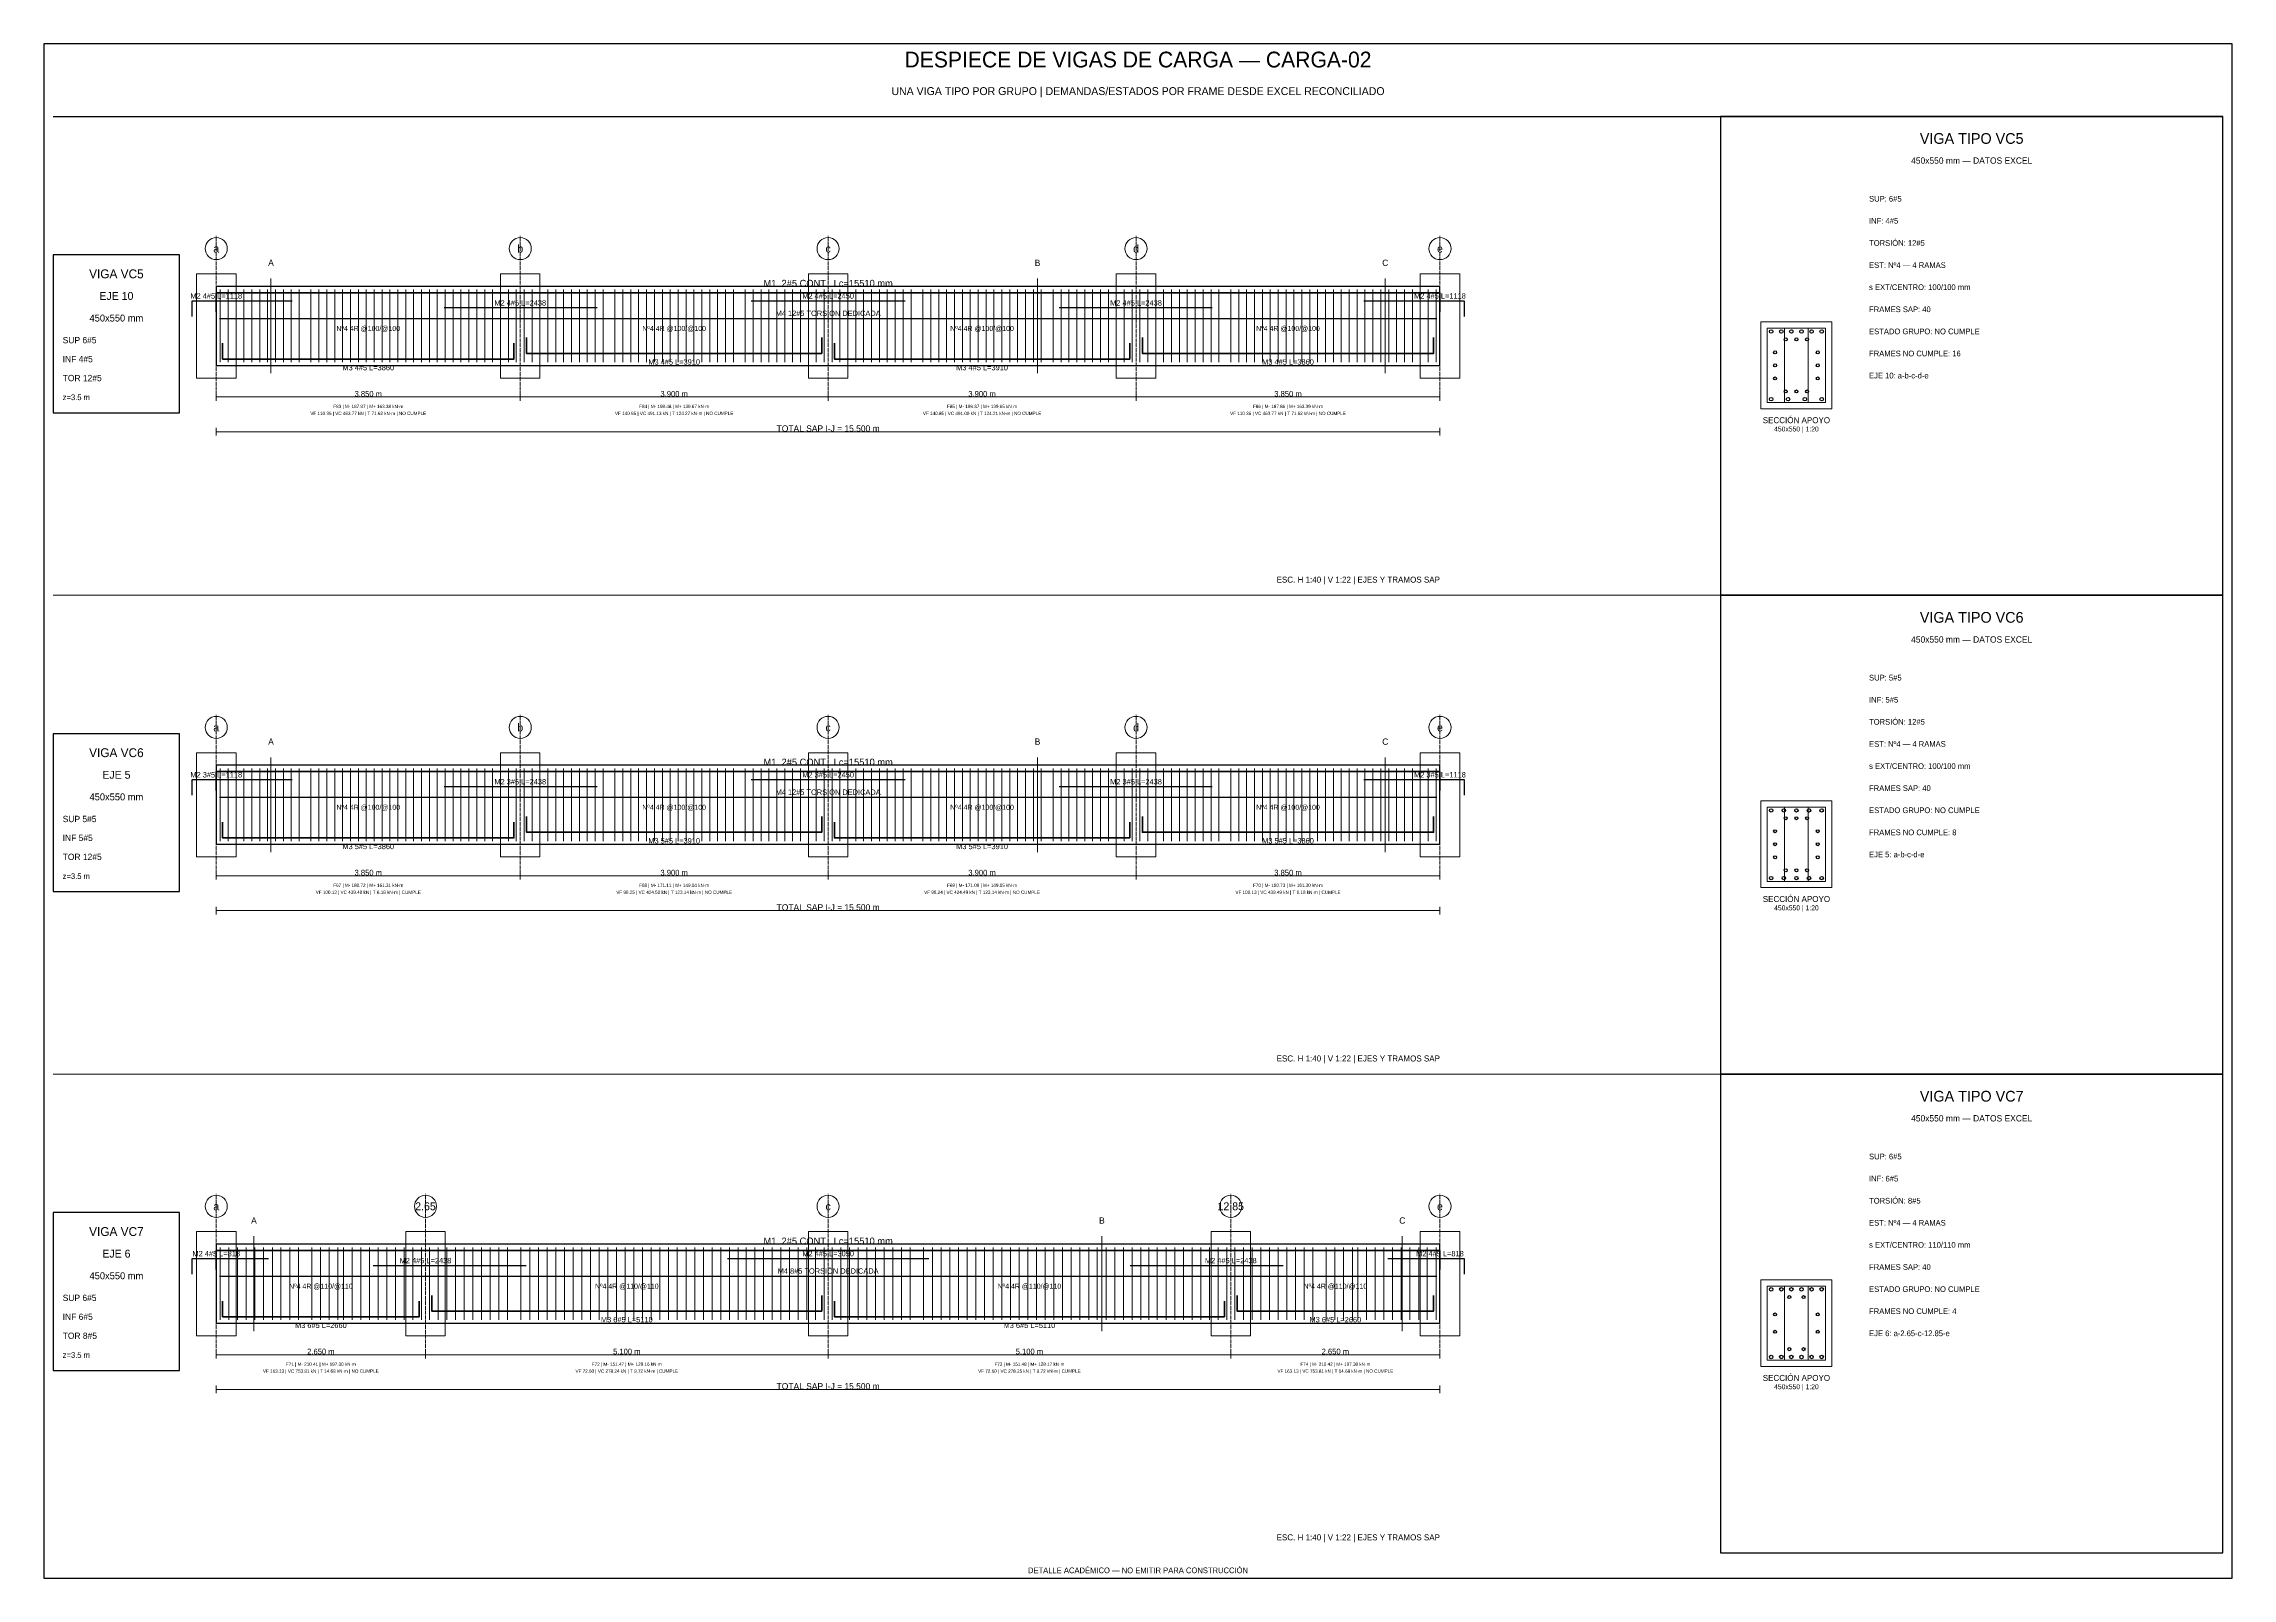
# Paper-space layout 'CARGA_02' of a CAD drawing. Header units: millimetres. Extents: x 7 to 700, y 7 to 493.
import ezdxf
from ezdxf.enums import TextEntityAlignment as Align

# ---------------------------------------------------------------- set-up
doc = ezdxf.new("R2010")
doc.units = ezdxf.units.MM
doc.linetypes.add('DASHED', pattern=[1.524, 1.27, -0.254])
for name, color, linetype in [('ACERO_INF', 1, 'Continuous'), ('ACERO_SUP_APOYO', 5, 'Continuous'), ('ACERO_SUP_CONT', 4, 'Continuous'), ('ACERO_TORSION', 30, 'Continuous'), ('APOYOS', 9, 'Continuous'), ('CONTORNO', 7, 'Continuous'), ('CORTE', 6, 'Continuous'), ('COTAS', 3, 'Continuous'), ('EJES', 1, 'Continuous'), ('ESTRIBOS', 8, 'Continuous'), ('MARCO', 7, 'Continuous'), ('TEXTO', 7, 'Continuous')]:
    doc.layers.add(name, color=color, linetype=linetype)

psp = doc.layouts.new('CARGA_02')

# ---------------------------------------------------------------- linework, layer by layer
at = {"layer": 'ACERO_INF', "color": 1, "lineweight": 35}
for points in [[(63.62, 398.13), (63.62, 393.13), (155.88, 393.13), (155.88, 398.13)], [(159.88, 399.93), (159.88, 394.93), (253.38, 394.93), (253.38, 399.93)], [(257.38, 398.13), (257.38, 393.13), (350.88, 393.13), (350.88, 398.13)], [(354.88, 399.93), (354.88, 394.93), (447.12, 394.93), (447.12, 399.93)], [(63.62, 246.47), (63.62, 241.47), (155.88, 241.47), (155.88, 246.47)], [(159.88, 248.27), (159.88, 243.27), (253.38, 243.27), (253.38, 248.27)], [(257.38, 246.47), (257.38, 241.47), (350.88, 241.47), (350.88, 246.47)], [(354.88, 248.27), (354.88, 243.27), (447.12, 243.27), (447.12, 248.27)], [(63.62, 94.8), (63.62, 89.8), (125.88, 89.8), (125.88, 94.8)], [(129.88, 96.6), (129.88, 91.6), (253.38, 91.6), (253.38, 96.6)], [(257.38, 94.8), (257.38, 89.8), (380.88, 89.8), (380.88, 94.8)], [(384.88, 96.6), (384.88, 91.6), (447.12, 91.6), (447.12, 96.6)]]:
    psp.add_lwpolyline(points, dxfattribs=at)
at = {"layer": 'ACERO_INF', "color": 1}
for centre in [(554, 380.42), (559.33, 380.42), (564.67, 380.42), (570, 380.42), (554, 228.75), (558, 228.75), (562, 228.75), (566, 228.75), (570, 228.75), (554, 77.08), (557.2, 77.08), (560.4, 77.08), (563.6, 77.08), (566.8, 77.08), (570, 77.08)]:
    psp.add_circle(centre, 0.55, dxfattribs=at)
at = {"layer": 'ACERO_SUP_APOYO', "color": 5, "lineweight": 30}
for points in [[(54, 406.63), (54, 411.63), (85.69, 411.63)], [(133.81, 409.43), (182.25, 409.43)], [(231, 411.63), (279.75, 411.63)], [(328.5, 409.43), (376.94, 409.43)], [(425.06, 411.63), (456.75, 411.63), (456.75, 406.63)], [(54, 254.97), (54, 259.97), (85.69, 259.97)], [(133.81, 257.77), (182.25, 257.77)], [(231, 259.97), (279.75, 259.97)], [(328.5, 257.77), (376.94, 257.77)], [(425.06, 259.97), (456.75, 259.97), (456.75, 254.97)], [(54, 103.3), (54, 108.3), (78.19, 108.3)], [(111.31, 106.1), (159.75, 106.1)], [(223.5, 108.3), (287.25, 108.3)], [(351, 106.1), (399.44, 106.1)], [(432.56, 108.3), (456.75, 108.3), (456.75, 103.3)]]:
    psp.add_lwpolyline(points, dxfattribs=at)
at = {"layer": 'ACERO_SUP_CONT', "color": 4, "lineweight": 35}
for points in [[(61.62, 408.13), (61.62, 414.13), (449.12, 414.13), (449.12, 408.13)], [(61.62, 256.47), (61.62, 262.47), (449.12, 262.47), (449.12, 256.47)], [(61.62, 104.8), (61.62, 110.8), (449.12, 110.8), (449.12, 104.8)]]:
    psp.add_lwpolyline(points, dxfattribs=at)
at = {"layer": 'ACERO_SUP_CONT', "color": 4}
for centre in [(554, 401.85), (557.2, 401.85), (560.4, 401.85), (563.6, 401.85), (566.8, 401.85), (570, 401.85), (554, 250.18), (558, 250.18), (562, 250.18), (566, 250.18), (570, 250.18), (554, 98.52), (557.2, 98.52), (560.4, 98.52), (563.6, 98.52), (566.8, 98.52), (570, 98.52)]:
    psp.add_circle(centre, 0.55, dxfattribs=at)
at = {"layer": 'ACERO_TORSION', "color": 30, "lineweight": 30}
for points in [[(62.62, 406.03), (448.12, 406.03)], [(62.62, 254.37), (448.12, 254.37)], [(62.62, 102.7), (448.12, 102.7)]]:
    psp.add_lwpolyline(points, dxfattribs=at)
at = {"layer": 'ACERO_TORSION', "color": 30}
for centre in [(555.25, 395.26), (558.62, 399.38), (562, 399.38), (565.38, 399.38), (568.75, 395.26), (555.25, 391.13), (568.75, 391.13), (555.25, 387.01), (558.62, 382.88), (562, 382.88), (565.38, 382.88), (568.75, 387.01), (555.25, 243.59), (558.62, 247.72), (562, 247.72), (565.38, 247.72), (568.75, 243.59), (555.25, 239.47), (555.25, 235.34), (568.75, 239.47), (568.75, 235.34), (558.62, 231.22), (562, 231.22), (565.38, 231.22), (555.25, 90.55), (559.75, 96.05), (564.25, 96.05), (568.75, 90.55), (555.25, 85.05), (568.75, 85.05), (559.75, 79.55), (564.25, 79.55)]:
    psp.add_circle(centre, 0.48, dxfattribs=at)
at = {"layer": 'APOYOS', "color": 9, "lineweight": 15}
for points in [[(55.38, 387.13), (67.88, 387.13), (67.88, 420.13), (55.38, 420.13)], [(151.62, 387.13), (164.12, 387.13), (164.12, 420.13), (151.62, 420.13)], [(249.12, 387.13), (261.62, 387.13), (261.62, 420.13), (249.12, 420.13)], [(346.62, 387.13), (359.12, 387.13), (359.12, 420.13), (346.62, 420.13)], [(442.88, 387.13), (455.38, 387.13), (455.38, 420.13), (442.88, 420.13)], [(55.38, 235.47), (67.88, 235.47), (67.88, 268.47), (55.38, 268.47)], [(151.62, 235.47), (164.12, 235.47), (164.12, 268.47), (151.62, 268.47)], [(249.12, 235.47), (261.62, 235.47), (261.62, 268.47), (249.12, 268.47)], [(346.62, 235.47), (359.12, 235.47), (359.12, 268.47), (346.62, 268.47)], [(442.88, 235.47), (455.38, 235.47), (455.38, 268.47), (442.88, 268.47)], [(55.38, 83.8), (67.88, 83.8), (67.88, 116.8), (55.38, 116.8)], [(121.62, 83.8), (134.12, 83.8), (134.12, 116.8), (121.62, 116.8)], [(249.12, 83.8), (261.62, 83.8), (261.62, 116.8), (249.12, 116.8)], [(376.62, 83.8), (389.12, 83.8), (389.12, 116.8), (376.62, 116.8)], [(442.88, 83.8), (455.38, 83.8), (455.38, 116.8), (442.88, 116.8)]]:
    psp.add_lwpolyline(points, close=True, dxfattribs=at)
at = {"layer": 'CONTORNO', "color": 7, "lineweight": 25}
for points in [[(61.62, 391.13), (449.12, 391.13), (449.12, 416.13), (61.62, 416.13)], [(61.62, 239.47), (449.12, 239.47), (449.12, 264.47), (61.62, 264.47)], [(61.62, 87.8), (449.12, 87.8), (449.12, 112.8), (61.62, 112.8)]]:
    psp.add_lwpolyline(points, close=True, dxfattribs=at)
at = {"layer": 'CONTORNO', "color": 7, "lineweight": 20}
for points in [[(550.75, 377.38), (573.25, 377.38), (573.25, 404.88), (550.75, 404.88)], [(550.75, 225.72), (573.25, 225.72), (573.25, 253.22), (550.75, 253.22)], [(550.75, 74.05), (573.25, 74.05), (573.25, 101.55), (550.75, 101.55)]]:
    psp.add_lwpolyline(points, close=True, dxfattribs=at)
at = {"layer": 'CORTE', "color": 6, "lineweight": 13}
for p, q in [((78.95, 388.63), (78.95, 418.63)), ((321.68, 388.63), (321.68, 418.63)), ((431.8, 388.63), (431.8, 418.63)), ((78.95, 236.97), (78.95, 266.97)), ((321.68, 236.97), (321.68, 266.97)), ((431.8, 236.97), (431.8, 266.97)), ((73.55, 85.3), (73.55, 115.3)), ((342.07, 85.3), (342.07, 115.3)), ((437.2, 85.3), (437.2, 115.3))]:
    psp.add_line(p, q, dxfattribs=at)
at = {"layer": 'COTAS', "color": 3, "lineweight": 13}
for p, q in [((61.62, 379.93), (61.62, 382.33)), ((157.88, 379.93), (157.88, 382.33)), ((157.88, 379.93), (157.88, 382.33)), ((255.38, 379.93), (255.38, 382.33)), ((255.38, 379.93), (255.38, 382.33)), ((352.88, 379.93), (352.88, 382.33)), ((352.88, 379.93), (352.88, 382.33)), ((449.12, 379.93), (449.12, 382.33)), ((61.62, 381.13), (157.88, 381.13)), ((157.88, 381.13), (255.38, 381.13)), ((255.38, 381.13), (352.88, 381.13)), ((352.88, 381.13), (449.12, 381.13)), ((61.62, 368.93), (61.62, 371.33)), ((61.62, 370.13), (449.12, 370.13)), ((449.12, 368.93), (449.12, 371.33)), ((61.62, 228.27), (61.62, 230.67)), ((61.62, 229.47), (157.88, 229.47)), ((157.88, 228.27), (157.88, 230.67)), ((157.88, 228.27), (157.88, 230.67)), ((157.88, 229.47), (255.38, 229.47)), ((255.38, 228.27), (255.38, 230.67)), ((255.38, 228.27), (255.38, 230.67)), ((255.38, 229.47), (352.88, 229.47)), ((352.88, 228.27), (352.88, 230.67)), ((352.88, 228.27), (352.88, 230.67)), ((352.88, 229.47), (449.12, 229.47)), ((449.12, 228.27), (449.12, 230.67)), ((61.62, 217.27), (61.62, 219.67)), ((61.62, 218.47), (449.12, 218.47)), ((449.12, 217.27), (449.12, 219.67)), ((61.62, 76.6), (61.62, 79)), ((61.62, 77.8), (127.88, 77.8)), ((127.88, 76.6), (127.88, 79)), ((127.88, 76.6), (127.88, 79)), ((127.88, 77.8), (255.38, 77.8)), ((255.38, 76.6), (255.38, 79)), ((255.38, 76.6), (255.38, 79)), ((255.38, 77.8), (382.88, 77.8)), ((382.88, 76.6), (382.88, 79)), ((382.88, 76.6), (382.88, 79)), ((382.88, 77.8), (449.12, 77.8)), ((449.12, 76.6), (449.12, 79)), ((61.62, 65.6), (61.62, 68)), ((61.62, 66.8), (449.12, 66.8)), ((449.12, 65.6), (449.12, 68))]:
    psp.add_line(p, q, dxfattribs=at)
at = {"layer": 'EJES', "color": 1, "linetype": 'DASHED', "lineweight": 9}
for p, q in [((61.62, 380.13), (61.62, 432.13)), ((157.88, 380.13), (157.88, 432.13)), ((255.38, 380.13), (255.38, 432.13)), ((352.88, 380.13), (352.88, 432.13)), ((449.12, 380.13), (449.12, 432.13)), ((61.62, 228.47), (61.62, 280.47)), ((157.88, 228.47), (157.88, 280.47)), ((255.38, 228.47), (255.38, 280.47)), ((352.88, 228.47), (352.88, 280.47)), ((449.12, 228.47), (449.12, 280.47)), ((61.62, 76.8), (61.62, 128.8)), ((127.88, 76.8), (127.88, 128.8)), ((255.38, 76.8), (255.38, 128.8)), ((382.88, 76.8), (382.88, 128.8)), ((449.12, 76.8), (449.12, 128.8))]:
    psp.add_line(p, q, dxfattribs=at)
at = {"layer": 'EJES', "color": 1, "lineweight": 18}
for centre in [(61.62, 428.13), (157.88, 428.13), (255.38, 428.13), (352.88, 428.13), (449.12, 428.13), (61.62, 276.47), (157.88, 276.47), (255.38, 276.47), (352.88, 276.47), (449.12, 276.47), (61.62, 124.8), (127.88, 124.8), (255.38, 124.8), (382.88, 124.8), (449.12, 124.8)]:
    psp.add_circle(centre, 3.5, dxfattribs=at)
at = {"layer": 'ESTRIBOS', "color": 8, "lineweight": 9}
for p, q in [((62.88, 392.13), (62.88, 415.13)), ((65.38, 392.13), (65.38, 415.13)), ((67.88, 392.13), (67.88, 415.13)), ((70.38, 392.13), (70.38, 415.13)), ((72.88, 392.13), (72.88, 415.13)), ((75.38, 392.13), (75.38, 415.13)), ((77.88, 392.13), (77.88, 415.13)), ((80.38, 392.13), (80.38, 415.13)), ((82.88, 392.13), (82.88, 415.13)), ((85.38, 392.13), (85.38, 415.13)), ((87.88, 392.13), (87.88, 415.13)), ((91.62, 392.13), (91.62, 415.13)), ((94.12, 392.13), (94.12, 415.13)), ((96.62, 392.13), (96.62, 415.13)), ((99.12, 392.13), (99.12, 415.13)), ((101.62, 392.13), (101.62, 415.13)), ((104.12, 392.13), (104.12, 415.13)), ((106.62, 392.13), (106.62, 415.13)), ((109.12, 392.13), (109.12, 415.13)), ((111.62, 392.13), (111.62, 415.13)), ((114.12, 392.13), (114.12, 415.13)), ((116.62, 392.13), (116.62, 415.13)), ((119.12, 392.13), (119.12, 415.13)), ((121.62, 392.13), (121.62, 415.13)), ((124.12, 392.13), (124.12, 415.13)), ((126.62, 392.13), (126.62, 415.13)), ((129.12, 392.13), (129.12, 415.13)), ((131.62, 392.13), (131.62, 415.13)), ((134.12, 392.13), (134.12, 415.13)), ((136.62, 392.13), (136.62, 415.13)), ((139.12, 392.13), (139.12, 415.13)), ((141.62, 392.13), (141.62, 415.13)), ((144.12, 392.13), (144.12, 415.13)), ((146.62, 392.13), (146.62, 415.13)), ((149.12, 392.13), (149.12, 415.13)), ((151.62, 392.13), (151.62, 415.13)), ((154.12, 392.13), (154.12, 415.13)), ((156.62, 392.13), (156.62, 415.13)), ((159.12, 392.13), (159.12, 415.13)), ((161.62, 392.13), (161.62, 415.13)), ((164.12, 392.13), (164.12, 415.13)), ((166.62, 392.13), (166.62, 415.13)), ((169.12, 392.13), (169.12, 415.13)), ((171.62, 392.13), (171.62, 415.13)), ((174.12, 392.13), (174.12, 415.13)), ((176.62, 392.13), (176.62, 415.13)), ((179.12, 392.13), (179.12, 415.13)), ((181.62, 392.13), (181.62, 415.13)), ((184.12, 392.13), (184.12, 415.13)), ((187.88, 392.13), (187.88, 415.13)), ((190.38, 392.13), (190.38, 415.13)), ((192.88, 392.13), (192.88, 415.13)), ((195.38, 392.13), (195.38, 415.13)), ((197.88, 392.13), (197.88, 415.13)), ((200.38, 392.13), (200.38, 415.13)), ((202.88, 392.13), (202.88, 415.13)), ((205.38, 392.13), (205.38, 415.13)), ((207.88, 392.13), (207.88, 415.13)), ((210.38, 392.13), (210.38, 415.13)), ((212.88, 392.13), (212.88, 415.13)), ((215.38, 392.13), (215.38, 415.13)), ((217.88, 392.13), (217.88, 415.13)), ((220.38, 392.13), (220.38, 415.13)), ((222.88, 392.13), (222.88, 415.13)), ((225.38, 392.13), (225.38, 415.13)), ((229.12, 392.13), (229.12, 415.13)), ((231.62, 392.13), (231.62, 415.13)), ((234.12, 392.13), (234.12, 415.13)), ((236.62, 392.13), (236.62, 415.13)), ((239.12, 392.13), (239.12, 415.13)), ((241.62, 392.13), (241.62, 415.13)), ((244.12, 392.13), (244.12, 415.13)), ((246.62, 392.13), (246.62, 415.13)), ((249.12, 392.13), (249.12, 415.13)), ((251.62, 392.13), (251.62, 415.13)), ((254.12, 392.13), (254.12, 415.13)), ((256.62, 392.13), (256.62, 415.13)), ((259.12, 392.13), (259.12, 415.13)), ((261.62, 392.13), (261.62, 415.13)), ((264.12, 392.13), (264.12, 415.13)), ((266.62, 392.13), (266.62, 415.13)), ((269.12, 392.13), (269.12, 415.13)), ((271.62, 392.13), (271.62, 415.13)), ((274.12, 392.13), (274.12, 415.13)), ((276.62, 392.13), (276.62, 415.13)), ((279.12, 392.13), (279.12, 415.13)), ((281.62, 392.13), (281.62, 415.13)), ((285.38, 392.13), (285.38, 415.13)), ((287.88, 392.13), (287.88, 415.13)), ((290.38, 392.13), (290.38, 415.13)), ((292.88, 392.13), (292.88, 415.13)), ((295.38, 392.13), (295.38, 415.13)), ((297.88, 392.13), (297.88, 415.13)), ((300.38, 392.13), (300.38, 415.13)), ((302.88, 392.13), (302.88, 415.13)), ((305.38, 392.13), (305.38, 415.13)), ((307.88, 392.13), (307.88, 415.13)), ((310.38, 392.13), (310.38, 415.13)), ((312.88, 392.13), (312.88, 415.13)), ((315.38, 392.13), (315.38, 415.13)), ((317.88, 392.13), (317.88, 415.13)), ((320.38, 392.13), (320.38, 415.13)), ((322.88, 392.13), (322.88, 415.13)), ((326.62, 392.13), (326.62, 415.13)), ((329.12, 392.13), (329.12, 415.13)), ((331.62, 392.13), (331.62, 415.13)), ((334.12, 392.13), (334.12, 415.13)), ((336.62, 392.13), (336.62, 415.13)), ((339.12, 392.13), (339.12, 415.13)), ((341.62, 392.13), (341.62, 415.13)), ((344.12, 392.13), (344.12, 415.13)), ((346.62, 392.13), (346.62, 415.13)), ((349.12, 392.13), (349.12, 415.13)), ((351.62, 392.13), (351.62, 415.13)), ((354.12, 392.13), (354.12, 415.13)), ((356.62, 392.13), (356.62, 415.13)), ((359.12, 392.13), (359.12, 415.13)), ((361.62, 392.13), (361.62, 415.13)), ((364.12, 392.13), (364.12, 415.13)), ((366.62, 392.13), (366.62, 415.13)), ((369.12, 392.13), (369.12, 415.13)), ((371.62, 392.13), (371.62, 415.13)), ((374.12, 392.13), (374.12, 415.13)), ((376.62, 392.13), (376.62, 415.13)), ((379.12, 392.13), (379.12, 415.13)), ((382.88, 392.13), (382.88, 415.13)), ((385.38, 392.13), (385.38, 415.13)), ((387.88, 392.13), (387.88, 415.13)), ((390.38, 392.13), (390.38, 415.13)), ((392.88, 392.13), (392.88, 415.13)), ((395.38, 392.13), (395.38, 415.13)), ((397.88, 392.13), (397.88, 415.13)), ((400.38, 392.13), (400.38, 415.13)), ((402.88, 392.13), (402.88, 415.13)), ((405.38, 392.13), (405.38, 415.13)), ((407.88, 392.13), (407.88, 415.13)), ((410.38, 392.13), (410.38, 415.13)), ((412.88, 392.13), (412.88, 415.13)), ((415.38, 392.13), (415.38, 415.13)), ((417.88, 392.13), (417.88, 415.13)), ((420.38, 392.13), (420.38, 415.13)), ((422.88, 392.13), (422.88, 415.13)), ((425.38, 392.13), (425.38, 415.13)), ((427.88, 392.13), (427.88, 415.13)), ((430.38, 392.13), (430.38, 415.13)), ((432.88, 392.13), (432.88, 415.13)), ((435.38, 392.13), (435.38, 415.13)), ((437.88, 392.13), (437.88, 415.13)), ((440.38, 392.13), (440.38, 415.13)), ((442.88, 392.13), (442.88, 415.13)), ((445.38, 392.13), (445.38, 415.13)), ((447.88, 392.13), (447.88, 415.13)), ((62.88, 240.47), (62.88, 263.47)), ((65.38, 240.47), (65.38, 263.47)), ((67.88, 240.47), (67.88, 263.47)), ((70.38, 240.47), (70.38, 263.47)), ((72.88, 240.47), (72.88, 263.47)), ((75.38, 240.47), (75.38, 263.47)), ((77.88, 240.47), (77.88, 263.47)), ((80.38, 240.47), (80.38, 263.47)), ((82.88, 240.47), (82.88, 263.47)), ((85.38, 240.47), (85.38, 263.47)), ((87.88, 240.47), (87.88, 263.47)), ((91.62, 240.47), (91.62, 263.47)), ((94.12, 240.47), (94.12, 263.47)), ((96.62, 240.47), (96.62, 263.47)), ((99.12, 240.47), (99.12, 263.47)), ((101.62, 240.47), (101.62, 263.47)), ((104.12, 240.47), (104.12, 263.47)), ((106.62, 240.47), (106.62, 263.47)), ((109.12, 240.47), (109.12, 263.47)), ((111.62, 240.47), (111.62, 263.47)), ((114.12, 240.47), (114.12, 263.47)), ((116.62, 240.47), (116.62, 263.47)), ((119.12, 240.47), (119.12, 263.47)), ((121.62, 240.47), (121.62, 263.47)), ((124.12, 240.47), (124.12, 263.47)), ((126.62, 240.47), (126.62, 263.47)), ((129.12, 240.47), (129.12, 263.47)), ((131.62, 240.47), (131.62, 263.47)), ((134.12, 240.47), (134.12, 263.47)), ((136.62, 240.47), (136.62, 263.47)), ((139.12, 240.47), (139.12, 263.47)), ((141.62, 240.47), (141.62, 263.47)), ((144.12, 240.47), (144.12, 263.47)), ((146.62, 240.47), (146.62, 263.47)), ((149.12, 240.47), (149.12, 263.47)), ((151.62, 240.47), (151.62, 263.47)), ((154.12, 240.47), (154.12, 263.47)), ((156.62, 240.47), (156.62, 263.47)), ((159.12, 240.47), (159.12, 263.47)), ((161.62, 240.47), (161.62, 263.47)), ((164.12, 240.47), (164.12, 263.47)), ((166.62, 240.47), (166.62, 263.47)), ((169.12, 240.47), (169.12, 263.47)), ((171.62, 240.47), (171.62, 263.47)), ((174.12, 240.47), (174.12, 263.47)), ((176.62, 240.47), (176.62, 263.47)), ((179.12, 240.47), (179.12, 263.47)), ((181.62, 240.47), (181.62, 263.47)), ((184.12, 240.47), (184.12, 263.47)), ((187.88, 240.47), (187.88, 263.47)), ((190.38, 240.47), (190.38, 263.47)), ((192.88, 240.47), (192.88, 263.47)), ((195.38, 240.47), (195.38, 263.47)), ((197.88, 240.47), (197.88, 263.47)), ((200.38, 240.47), (200.38, 263.47)), ((202.88, 240.47), (202.88, 263.47)), ((205.38, 240.47), (205.38, 263.47)), ((207.88, 240.47), (207.88, 263.47)), ((210.38, 240.47), (210.38, 263.47)), ((212.88, 240.47), (212.88, 263.47)), ((215.38, 240.47), (215.38, 263.47)), ((217.88, 240.47), (217.88, 263.47)), ((220.38, 240.47), (220.38, 263.47)), ((222.88, 240.47), (222.88, 263.47)), ((225.38, 240.47), (225.38, 263.47)), ((229.12, 240.47), (229.12, 263.47)), ((231.62, 240.47), (231.62, 263.47)), ((234.12, 240.47), (234.12, 263.47)), ((236.62, 240.47), (236.62, 263.47)), ((239.12, 240.47), (239.12, 263.47)), ((241.62, 240.47), (241.62, 263.47)), ((244.12, 240.47), (244.12, 263.47)), ((246.62, 240.47), (246.62, 263.47)), ((249.12, 240.47), (249.12, 263.47)), ((251.62, 240.47), (251.62, 263.47)), ((254.12, 240.47), (254.12, 263.47)), ((256.62, 240.47), (256.62, 263.47)), ((259.12, 240.47), (259.12, 263.47)), ((261.62, 240.47), (261.62, 263.47)), ((264.12, 240.47), (264.12, 263.47)), ((266.62, 240.47), (266.62, 263.47)), ((269.12, 240.47), (269.12, 263.47)), ((271.62, 240.47), (271.62, 263.47)), ((274.12, 240.47), (274.12, 263.47)), ((276.62, 240.47), (276.62, 263.47)), ((279.12, 240.47), (279.12, 263.47)), ((281.62, 240.47), (281.62, 263.47)), ((285.38, 240.47), (285.38, 263.47)), ((287.88, 240.47), (287.88, 263.47)), ((290.38, 240.47), (290.38, 263.47)), ((292.88, 240.47), (292.88, 263.47)), ((295.38, 240.47), (295.38, 263.47)), ((297.88, 240.47), (297.88, 263.47)), ((300.38, 240.47), (300.38, 263.47)), ((302.88, 240.47), (302.88, 263.47)), ((305.38, 240.47), (305.38, 263.47)), ((307.88, 240.47), (307.88, 263.47)), ((310.38, 240.47), (310.38, 263.47)), ((312.88, 240.47), (312.88, 263.47)), ((315.38, 240.47), (315.38, 263.47)), ((317.88, 240.47), (317.88, 263.47)), ((320.38, 240.47), (320.38, 263.47)), ((322.88, 240.47), (322.88, 263.47)), ((326.62, 240.47), (326.62, 263.47)), ((329.12, 240.47), (329.12, 263.47)), ((331.62, 240.47), (331.62, 263.47)), ((334.12, 240.47), (334.12, 263.47)), ((336.62, 240.47), (336.62, 263.47)), ((339.12, 240.47), (339.12, 263.47)), ((341.62, 240.47), (341.62, 263.47)), ((344.12, 240.47), (344.12, 263.47)), ((346.62, 240.47), (346.62, 263.47)), ((349.12, 240.47), (349.12, 263.47)), ((351.62, 240.47), (351.62, 263.47)), ((354.12, 240.47), (354.12, 263.47)), ((356.62, 240.47), (356.62, 263.47)), ((359.12, 240.47), (359.12, 263.47)), ((361.62, 240.47), (361.62, 263.47)), ((364.12, 240.47), (364.12, 263.47)), ((366.62, 240.47), (366.62, 263.47)), ((369.12, 240.47), (369.12, 263.47)), ((371.62, 240.47), (371.62, 263.47)), ((374.12, 240.47), (374.12, 263.47)), ((376.62, 240.47), (376.62, 263.47)), ((379.12, 240.47), (379.12, 263.47)), ((382.88, 240.47), (382.88, 263.47)), ((385.38, 240.47), (385.38, 263.47)), ((387.88, 240.47), (387.88, 263.47)), ((390.38, 240.47), (390.38, 263.47)), ((392.88, 240.47), (392.88, 263.47)), ((395.38, 240.47), (395.38, 263.47)), ((397.88, 240.47), (397.88, 263.47)), ((400.38, 240.47), (400.38, 263.47)), ((402.88, 240.47), (402.88, 263.47)), ((405.38, 240.47), (405.38, 263.47)), ((407.88, 240.47), (407.88, 263.47)), ((410.38, 240.47), (410.38, 263.47)), ((412.88, 240.47), (412.88, 263.47)), ((415.38, 240.47), (415.38, 263.47)), ((417.88, 240.47), (417.88, 263.47)), ((420.38, 240.47), (420.38, 263.47)), ((422.88, 240.47), (422.88, 263.47)), ((425.38, 240.47), (425.38, 263.47)), ((427.88, 240.47), (427.88, 263.47)), ((430.38, 240.47), (430.38, 263.47)), ((432.88, 240.47), (432.88, 263.47)), ((435.38, 240.47), (435.38, 263.47)), ((437.88, 240.47), (437.88, 263.47)), ((440.38, 240.47), (440.38, 263.47)), ((442.88, 240.47), (442.88, 263.47)), ((445.38, 240.47), (445.38, 263.47)), ((447.88, 240.47), (447.88, 263.47)), ((62.88, 88.8), (62.88, 111.8)), ((65.62, 88.8), (65.62, 111.8)), ((68.38, 88.8), (68.38, 111.8)), ((71.12, 88.8), (71.12, 111.8)), ((73.88, 88.8), (73.88, 111.8)), ((76.62, 88.8), (76.62, 111.8)), ((79.38, 88.8), (79.38, 111.8)), ((82.12, 88.8), (82.12, 111.8)), ((84.88, 88.8), (84.88, 111.8)), ((87.62, 88.8), (87.62, 111.8)), ((91.88, 88.8), (91.88, 111.8)), ((94.62, 88.8), (94.62, 111.8)), ((97.38, 88.8), (97.38, 111.8)), ((100.12, 88.8), (100.12, 111.8)), ((101.88, 88.8), (101.88, 111.8)), ((104.62, 88.8), (104.62, 111.8)), ((107.38, 88.8), (107.38, 111.8)), ((110.12, 88.8), (110.12, 111.8)), ((112.88, 88.8), (112.88, 111.8)), ((115.62, 88.8), (115.62, 111.8)), ((118.38, 88.8), (118.38, 111.8)), ((121.12, 88.8), (121.12, 111.8)), ((123.88, 88.8), (123.88, 111.8)), ((126.62, 88.8), (126.62, 111.8)), ((129.12, 88.8), (129.12, 111.8)), ((131.88, 88.8), (131.88, 111.8)), ((134.62, 88.8), (134.62, 111.8)), ((137.38, 88.8), (137.38, 111.8)), ((140.12, 88.8), (140.12, 111.8)), ((142.88, 88.8), (142.88, 111.8)), ((145.62, 88.8), (145.62, 111.8)), ((148.38, 88.8), (148.38, 111.8)), ((151.12, 88.8), (151.12, 111.8)), ((153.88, 88.8), (153.88, 111.8)), ((158.12, 88.8), (158.12, 111.8)), ((160.88, 88.8), (160.88, 111.8)), ((163.62, 88.8), (163.62, 111.8)), ((166.38, 88.8), (166.38, 111.8)), ((169.12, 88.8), (169.12, 111.8)), ((171.88, 88.8), (171.88, 111.8)), ((174.62, 88.8), (174.62, 111.8)), ((177.38, 88.8), (177.38, 111.8)), ((180.12, 88.8), (180.12, 111.8)), ((182.88, 88.8), (182.88, 111.8)), ((185.62, 88.8), (185.62, 111.8)), ((188.38, 88.8), (188.38, 111.8)), ((191.12, 88.8), (191.12, 111.8)), ((193.88, 88.8), (193.88, 111.8)), ((196.62, 88.8), (196.62, 111.8)), ((199.38, 88.8), (199.38, 111.8)), ((202.12, 88.8), (202.12, 111.8)), ((204.88, 88.8), (204.88, 111.8)), ((207.62, 88.8), (207.62, 111.8)), ((210.38, 88.8), (210.38, 111.8)), ((213.12, 88.8), (213.12, 111.8)), ((215.88, 88.8), (215.88, 111.8)), ((218.62, 88.8), (218.62, 111.8)), ((221.38, 88.8), (221.38, 111.8)), ((224.12, 88.8), (224.12, 111.8)), ((226.88, 88.8), (226.88, 111.8)), ((229.38, 88.8), (229.38, 111.8)), ((232.12, 88.8), (232.12, 111.8)), ((234.88, 88.8), (234.88, 111.8)), ((237.62, 88.8), (237.62, 111.8)), ((240.38, 88.8), (240.38, 111.8)), ((243.12, 88.8), (243.12, 111.8)), ((245.88, 88.8), (245.88, 111.8)), ((248.62, 88.8), (248.62, 111.8)), ((251.38, 88.8), (251.38, 111.8)), ((254.12, 88.8), (254.12, 111.8)), ((256.62, 88.8), (256.62, 111.8)), ((259.38, 88.8), (259.38, 111.8)), ((262.12, 88.8), (262.12, 111.8)), ((264.88, 88.8), (264.88, 111.8)), ((267.62, 88.8), (267.62, 111.8)), ((270.38, 88.8), (270.38, 111.8)), ((273.12, 88.8), (273.12, 111.8)), ((275.88, 88.8), (275.88, 111.8)), ((278.62, 88.8), (278.62, 111.8)), ((281.38, 88.8), (281.38, 111.8)), ((285.62, 88.8), (285.62, 111.8)), ((288.38, 88.8), (288.38, 111.8)), ((291.12, 88.8), (291.12, 111.8)), ((293.88, 88.8), (293.88, 111.8)), ((296.62, 88.8), (296.62, 111.8)), ((299.38, 88.8), (299.38, 111.8)), ((302.12, 88.8), (302.12, 111.8)), ((304.88, 88.8), (304.88, 111.8)), ((307.62, 88.8), (307.62, 111.8)), ((310.38, 88.8), (310.38, 111.8)), ((313.12, 88.8), (313.12, 111.8)), ((315.88, 88.8), (315.88, 111.8)), ((318.62, 88.8), (318.62, 111.8)), ((321.38, 88.8), (321.38, 111.8)), ((324.12, 88.8), (324.12, 111.8)), ((326.88, 88.8), (326.88, 111.8)), ((329.62, 88.8), (329.62, 111.8)), ((332.38, 88.8), (332.38, 111.8)), ((335.12, 88.8), (335.12, 111.8)), ((337.88, 88.8), (337.88, 111.8)), ((340.62, 88.8), (340.62, 111.8)), ((343.38, 88.8), (343.38, 111.8)), ((346.12, 88.8), (346.12, 111.8)), ((348.88, 88.8), (348.88, 111.8)), ((351.62, 88.8), (351.62, 111.8)), ((354.38, 88.8), (354.38, 111.8)), ((356.88, 88.8), (356.88, 111.8)), ((359.62, 88.8), (359.62, 111.8)), ((362.38, 88.8), (362.38, 111.8)), ((365.12, 88.8), (365.12, 111.8)), ((367.88, 88.8), (367.88, 111.8)), ((370.62, 88.8), (370.62, 111.8)), ((373.38, 88.8), (373.38, 111.8)), ((376.12, 88.8), (376.12, 111.8)), ((378.88, 88.8), (378.88, 111.8)), ((381.62, 88.8), (381.62, 111.8)), ((384.12, 88.8), (384.12, 111.8)), ((386.88, 88.8), (386.88, 111.8)), ((389.62, 88.8), (389.62, 111.8)), ((392.38, 88.8), (392.38, 111.8)), ((395.12, 88.8), (395.12, 111.8)), ((397.88, 88.8), (397.88, 111.8)), ((400.62, 88.8), (400.62, 111.8)), ((403.38, 88.8), (403.38, 111.8)), ((406.12, 88.8), (406.12, 111.8)), ((408.88, 88.8), (408.88, 111.8)), ((413.12, 88.8), (413.12, 111.8)), ((415.88, 88.8), (415.88, 111.8)), ((418.62, 88.8), (418.62, 111.8)), ((421.38, 88.8), (421.38, 111.8)), ((423.12, 88.8), (423.12, 111.8)), ((425.88, 88.8), (425.88, 111.8)), ((428.62, 88.8), (428.62, 111.8)), ((431.38, 88.8), (431.38, 111.8)), ((434.12, 88.8), (434.12, 111.8)), ((436.88, 88.8), (436.88, 111.8)), ((439.62, 88.8), (439.62, 111.8)), ((442.38, 88.8), (442.38, 111.8)), ((445.12, 88.8), (445.12, 111.8)), ((447.88, 88.8), (447.88, 111.8))]:
    psp.add_line(p, q, dxfattribs=at)
at = {"layer": 'ESTRIBOS', "color": 8, "lineweight": 13}
for p, q in [((558.25, 379.38), (558.25, 402.88)), ((565.75, 379.38), (565.75, 402.88)), ((558.25, 227.72), (558.25, 251.22)), ((565.75, 227.72), (565.75, 251.22)), ((558.25, 76.05), (558.25, 99.55)), ((565.75, 76.05), (565.75, 99.55))]:
    psp.add_line(p, q, dxfattribs=at)
at = {"layer": 'ESTRIBOS', "color": 8, "lineweight": 18}
for points in [[(552.75, 379.38), (571.25, 379.38), (571.25, 402.88), (552.75, 402.88)], [(552.75, 227.72), (571.25, 227.72), (571.25, 251.22), (552.75, 251.22)], [(552.75, 76.05), (571.25, 76.05), (571.25, 99.55), (552.75, 99.55)]]:
    psp.add_lwpolyline(points, close=True, dxfattribs=at)
at = {"layer": 'MARCO', "color": 7, "lineweight": 25}
psp.add_line((10, 470), (697, 470), dxfattribs=at)
at = {"layer": 'MARCO', "color": 8, "lineweight": 13}
for p, q in [((10, 318.33), (697, 318.33)), ((10, 166.67), (697, 166.67))]:
    psp.add_line(p, q, dxfattribs=at)
at = {"layer": 'MARCO', "color": 7, "lineweight": 30}
psp.add_lwpolyline([(7, 7), (700, 7), (700, 493), (7, 493)], close=True, dxfattribs=at)
at = {"layer": 'MARCO', "color": 7, "lineweight": 25}
for points in [[(538, 318.33), (697, 318.33), (697, 470), (538, 470)], [(10, 376.13), (50, 376.13), (50, 426.13), (10, 426.13)], [(538, 166.67), (697, 166.67), (697, 318.33), (538, 318.33)], [(10, 224.47), (50, 224.47), (50, 274.47), (10, 274.47)], [(538, 15), (697, 15), (697, 166.67), (538, 166.67)], [(10, 72.8), (50, 72.8), (50, 122.8), (10, 122.8)]]:
    psp.add_lwpolyline(points, close=True, dxfattribs=at)

# ---------------------------------------------------------------- texts
at = {"layer": 'ACERO_INF', "color": 1}
for s, p in [('M3 4#5 L=3860', (109.75, 390.43)), ('M3 4#5 L=3910', (206.62, 392.23)), ('M3 4#5 L=3910', (304.12, 390.43)), ('M3 4#5 L=3860', (401, 392.23)), ('M3 5#5 L=3860', (109.75, 238.77)), ('M3 5#5 L=3910', (206.62, 240.57)), ('M3 5#5 L=3910', (304.12, 238.77)), ('M3 5#5 L=3860', (401, 240.57)), ('M3 6#5 L=2660', (94.75, 87.1)), ('M3 6#5 L=5110', (191.62, 88.9)), ('M3 6#5 L=5110', (319.12, 87.1)), ('M3 6#5 L=2660', (416, 88.9))]:
    psp.add_text(s, height=1.7, dxfattribs=at).set_placement(p, align=Align.MIDDLE_CENTER)
at = {"layer": 'ACERO_SUP_APOYO', "color": 5}
for s, p in [('M2 4#5 L=1118', (61.62, 413.13)), ('M2 4#5 L=2438', (157.88, 410.93)), ('M2 4#5 L=2450', (255.38, 413.13)), ('M2 4#5 L=2438', (352.88, 410.93)), ('M2 4#5 L=1118', (449.12, 413.13)), ('M2 3#5 L=1118', (61.62, 261.47)), ('M2 3#5 L=2438', (157.88, 259.27)), ('M2 3#5 L=2450', (255.38, 261.47)), ('M2 3#5 L=2438', (352.88, 259.27)), ('M2 3#5 L=1118', (449.12, 261.47)), ('M2 4#5 L=818', (61.62, 109.8)), ('M2 4#5 L=2438', (127.88, 107.6)), ('M2 4#5 L=3050', (255.38, 109.8)), ('M2 4#5 L=2438', (382.88, 107.6)), ('M2 4#5 L=818', (449.12, 109.8))]:
    psp.add_text(s, height=1.7, dxfattribs=at).set_placement(p, align=Align.MIDDLE_CENTER)
at = {"layer": 'ACERO_SUP_CONT', "color": 4}
for p in [(255.38, 417.13), (255.38, 265.47), (255.38, 113.8)]:
    psp.add_text('M1  2#5 CONT.  Lc=15510 mm', height=2.2, dxfattribs=at).set_placement(p, align=Align.MIDDLE_CENTER)
at = {"layer": 'ACERO_TORSION', "color": 30}
for s, p in [('M4 12#5 TORSIÓN DEDICADA', (255.38, 407.63)), ('M4 12#5 TORSIÓN DEDICADA', (255.38, 255.97)), ('M4 8#5 TORSIÓN DEDICADA', (255.38, 104.3))]:
    psp.add_text(s, height=1.7, dxfattribs=at).set_placement(p, align=Align.MIDDLE_CENTER)
at = {"layer": 'CORTE', "color": 6}
for s, p in [('A', (78.95, 423.63)), ('B', (321.68, 423.63)), ('C', (431.8, 423.63)), ('A', (78.95, 271.97)), ('B', (321.68, 271.97)), ('C', (431.8, 271.97)), ('A', (73.55, 120.3)), ('B', (342.07, 120.3)), ('C', (437.2, 120.3))]:
    psp.add_text(s, height=2, dxfattribs=at).set_placement(p, align=Align.MIDDLE_CENTER)
at = {"layer": 'COTAS', "color": 3}
for s, height, p in [('3.850 m', 1.8, (109.75, 382.13)), ('3.900 m', 1.8, (206.62, 382.13)), ('3.900 m', 1.8, (304.12, 382.13)), ('3.850 m', 1.8, (401, 382.13)), ('TOTAL SAP I-J = 15.500 m', 2, (255.38, 371.13)), ('3.850 m', 1.8, (109.75, 230.47)), ('3.900 m', 1.8, (206.62, 230.47)), ('3.900 m', 1.8, (304.12, 230.47)), ('3.850 m', 1.8, (401, 230.47)), ('TOTAL SAP I-J = 15.500 m', 2, (255.38, 219.47)), ('2.650 m', 1.8, (94.75, 78.8)), ('5.100 m', 1.8, (191.62, 78.8)), ('5.100 m', 1.8, (319.12, 78.8)), ('2.650 m', 1.8, (416, 78.8)), ('TOTAL SAP I-J = 15.500 m', 2, (255.38, 67.8))]:
    psp.add_text(s, height=height, dxfattribs=at).set_placement(p, align=Align.MIDDLE_CENTER)
at = {"layer": 'EJES', "color": 1}
for s, p in [('a', (61.62, 428.13)), ('b', (157.88, 428.13)), ('c', (255.38, 428.13)), ('d', (352.88, 428.13)), ('e', (449.12, 428.13)), ('b', (157.88, 276.47)), ('d', (352.88, 276.47)), ('a', (61.62, 276.47)), ('c', (255.38, 276.47)), ('e', (449.12, 276.47)), ('a', (61.62, 124.8)), ('2.65', (127.88, 124.8)), ('c', (255.38, 124.8)), ('12.85', (382.88, 124.8)), ('e', (449.12, 124.8))]:
    psp.add_text(s, height=2.5, dxfattribs=at).set_placement(p, align=Align.MIDDLE_CENTER)
at = {"layer": 'ESTRIBOS', "color": 8}
for s, p in [('Nº4 4R @100/@100', (109.75, 402.83)), ('Nº4 4R @100/@100', (206.62, 402.83)), ('Nº4 4R @100/@100', (304.12, 402.83)), ('Nº4 4R @100/@100', (401, 402.83)), ('Nº4 4R @100/@100', (109.75, 251.17)), ('Nº4 4R @100/@100', (206.62, 251.17)), ('Nº4 4R @100/@100', (304.12, 251.17)), ('Nº4 4R @100/@100', (401, 251.17)), ('Nº4 4R @110/@110', (94.75, 99.5)), ('Nº4 4R @110/@110', (191.62, 99.5)), ('Nº4 4R @110/@110', (319.12, 99.5)), ('Nº4 4R @110/@110', (416, 99.5))]:
    psp.add_text(s, height=1.6, dxfattribs=at).set_placement(p, align=Align.MIDDLE_CENTER)
at = {"layer": 'TEXTO', "color": 7}
for s, height, p in [('DESPIECE DE VIGAS DE CARGA — CARGA-02', 5, (353.5, 488)), ('UNA VIGA TIPO POR GRUPO | DEMANDAS/ESTADOS POR FRAME DESDE EXCEL RECONCILIADO', 2.5, (353.5, 478)), ('VIGA TIPO VC5', 3.4, (617.5, 463)), ('450x550 mm — DATOS EXCEL', 2, (617.5, 456)), ('VIGA VC5', 2.8, (30, 420.13)), ('EJE 10', 2.5, (30, 413.13)), ('450x550 mm', 2.2, (30, 406.13)), ('F83 | M- 187.87 | M+ 163.38 kN·m', 1.05, (109.75, 378.13)), ('F84 | M- 199.48 | M+ 139.67 kN·m', 1.05, (206.62, 378.13)), ('F85 | M- 199.37 | M+ 139.65 kN·m', 1.05, (304.12, 378.13)), ('F86 | M- 187.86 | M+ 163.39 kN·m', 1.05, (401, 378.13)), ('SECCIÓN APOYO', 1.9, (562, 373.78)), ('450x550 | 1:20', 1.55, (562, 370.98)), ('VIGA TIPO VC6', 3.4, (617.5, 311.33)), ('450x550 mm — DATOS EXCEL', 2, (617.5, 304.33)), ('VIGA VC6', 2.8, (30, 268.47)), ('EJE 5', 2.5, (30, 261.47)), ('450x550 mm', 2.2, (30, 254.47)), ('VF 100.13 | VC 439.48 kN | T 6.18 kN·m | CUMPLE', 1.05, (109.75, 224.27)), ('F67 | M- 180.72 | M+ 161.31 kN·m', 1.05, (109.75, 226.47)), ('F68 | M- 171.11 | M+ 149.04 kN·m', 1.05, (206.62, 226.47)), ('F69 | M- 171.09 | M+ 149.05 kN·m', 1.05, (304.12, 226.47)), ('VF 100.13 | VC 439.49 kN | T 6.18 kN·m | CUMPLE', 1.05, (401, 224.27)), ('F70 | M- 180.73 | M+ 161.30 kN·m', 1.05, (401, 226.47)), ('SECCIÓN APOYO', 1.9, (562, 222.12)), ('450x550 | 1:20', 1.55, (562, 219.32)), ('VIGA TIPO VC7', 3.4, (617.5, 159.67)), ('450x550 mm — DATOS EXCEL', 2, (617.5, 152.67)), ('VIGA VC7', 2.8, (30, 116.8)), ('EJE 6', 2.5, (30, 109.8)), ('450x550 mm', 2.2, (30, 102.8)), ('F71 | M- 210.41 | M+ 197.30 kN·m', 1.05, (94.75, 74.8)), ('VF 72.60 | VC 278.24 kN | T 9.72 kN·m | CUMPLE', 1.05, (191.62, 72.6)), ('F72 | M- 151.47 | M+ 128.16 kN·m', 1.05, (191.62, 74.8)), ('VF 72.60 | VC 278.25 kN | T 9.72 kN·m | CUMPLE', 1.05, (319.12, 72.6)), ('F73 | M- 151.48 | M+ 128.17 kN·m', 1.05, (319.12, 74.8)), ('F74 | M- 210.42 | M+ 197.30 kN·m', 1.05, (416, 74.8)), ('SECCIÓN APOYO', 1.9, (562, 70.45)), ('450x550 | 1:20', 1.55, (562, 67.65))]:
    psp.add_text(s, height=height, dxfattribs=at).set_placement(p, align=Align.MIDDLE_CENTER)
for s, p in [('SUP: 6#5', (585, 443)), ('INF: 4#5', (585, 436)), ('TORSIÓN: 12#5', (585, 429)), ('EST: Nº4 — 4 RAMAS', (585, 422)), ('s EXT/CENTRO: 100/100 mm', (585, 415)), ('FRAMES SAP: 40', (585, 408)), ('EJE 10: a-b-c-d-e', (585, 387)), ('SUP: 5#5', (585, 291.33)), ('INF: 5#5', (585, 284.33)), ('TORSIÓN: 12#5', (585, 277.33)), ('EST: Nº4 — 4 RAMAS', (585, 270.33)), ('s EXT/CENTRO: 100/100 mm', (585, 263.33)), ('FRAMES SAP: 40', (585, 256.33)), ('EJE 5: a-b-c-d-e', (585, 235.33)), ('SUP: 6#5', (585, 139.67)), ('INF: 6#5', (585, 132.67)), ('TORSIÓN: 8#5', (585, 125.67)), ('EST: Nº4 — 4 RAMAS', (585, 118.67)), ('s EXT/CENTRO: 110/110 mm', (585, 111.67)), ('FRAMES SAP: 40', (585, 104.67)), ('EJE 6: a-2.65-c-12.85-e', (585, 83.67))]:
    psp.add_text(s, height=1.8, dxfattribs=at).set_placement(p)
at = {"layer": 'TEXTO', "color": 1}
for s, p in [('ESTADO GRUPO: NO CUMPLE', (585, 401)), ('FRAMES NO CUMPLE: 16', (585, 394)), ('ESTADO GRUPO: NO CUMPLE', (585, 249.33)), ('FRAMES NO CUMPLE: 8', (585, 242.33)), ('ESTADO GRUPO: NO CUMPLE', (585, 97.67)), ('FRAMES NO CUMPLE: 4', (585, 90.67))]:
    psp.add_text(s, height=1.8, dxfattribs=at).set_placement(p)
at = {"layer": 'TEXTO'}
for s, height, p in [('SUP 6#5', 2, (13, 398.13)), ('TOR 12#5', 2, (13, 386.13)), ('INF 4#5', 2, (13, 392.13)), ('z=3.5 m', 1.8, (13, 380.13)), ('SUP 5#5', 2, (13, 246.47)), ('TOR 12#5', 2, (13, 234.47)), ('INF 5#5', 2, (13, 240.47)), ('z=3.5 m', 1.8, (13, 228.47)), ('SUP 6#5', 2, (13, 94.8)), ('INF 6#5', 2, (13, 88.8)), ('TOR 8#5', 2, (13, 82.8)), ('z=3.5 m', 1.8, (13, 76.8))]:
    psp.add_text(s, height=height, dxfattribs=at).set_placement(p)
at = {"layer": 'TEXTO', "color": 1}
for s, height, p in [('VF 110.36 | VC 463.77 kN | T 71.62 kN·m | NO CUMPLE', 1.05, (109.75, 375.93)), ('VF 140.95 | VC 491.13 kN | T 124.27 kN·m | NO CUMPLE', 1.05, (206.62, 375.93)), ('VF 140.85 | VC 491.00 kN | T 124.21 kN·m | NO CUMPLE', 1.05, (304.12, 375.93)), ('VF 110.36 | VC 463.77 kN | T 71.62 kN·m | NO CUMPLE', 1.05, (401, 375.93)), ('VF 98.25 | VC 424.50 kN | T 123.14 kN·m | NO CUMPLE', 1.05, (206.62, 224.27)), ('VF 98.24 | VC 424.49 kN | T 123.14 kN·m | NO CUMPLE', 1.05, (304.12, 224.27)), ('VF 163.13 | VC 753.81 kN | T 14.68 kN·m | NO CUMPLE', 1.05, (94.75, 72.6)), ('VF 163.13 | VC 753.81 kN | T 14.68 kN·m | NO CUMPLE', 1.05, (416, 72.6)), ('DETALLE ACADÉMICO — NO EMITIR PARA CONSTRUCCIÓN', 1.8, (353.5, 9.5))]:
    psp.add_text(s, height=height, dxfattribs=at).set_placement(p, align=Align.MIDDLE_CENTER)
at = {"layer": 'TEXTO', "color": 7}
for p in [(449.12, 322.33), (449.12, 170.67), (449.12, 19)]:
    psp.add_text('ESC. H 1:40 | V 1:22 | EJES Y TRAMOS SAP', height=1.9, dxfattribs=at).set_placement(p, align=Align.RIGHT)

doc.saveas('drawing.dxf')
